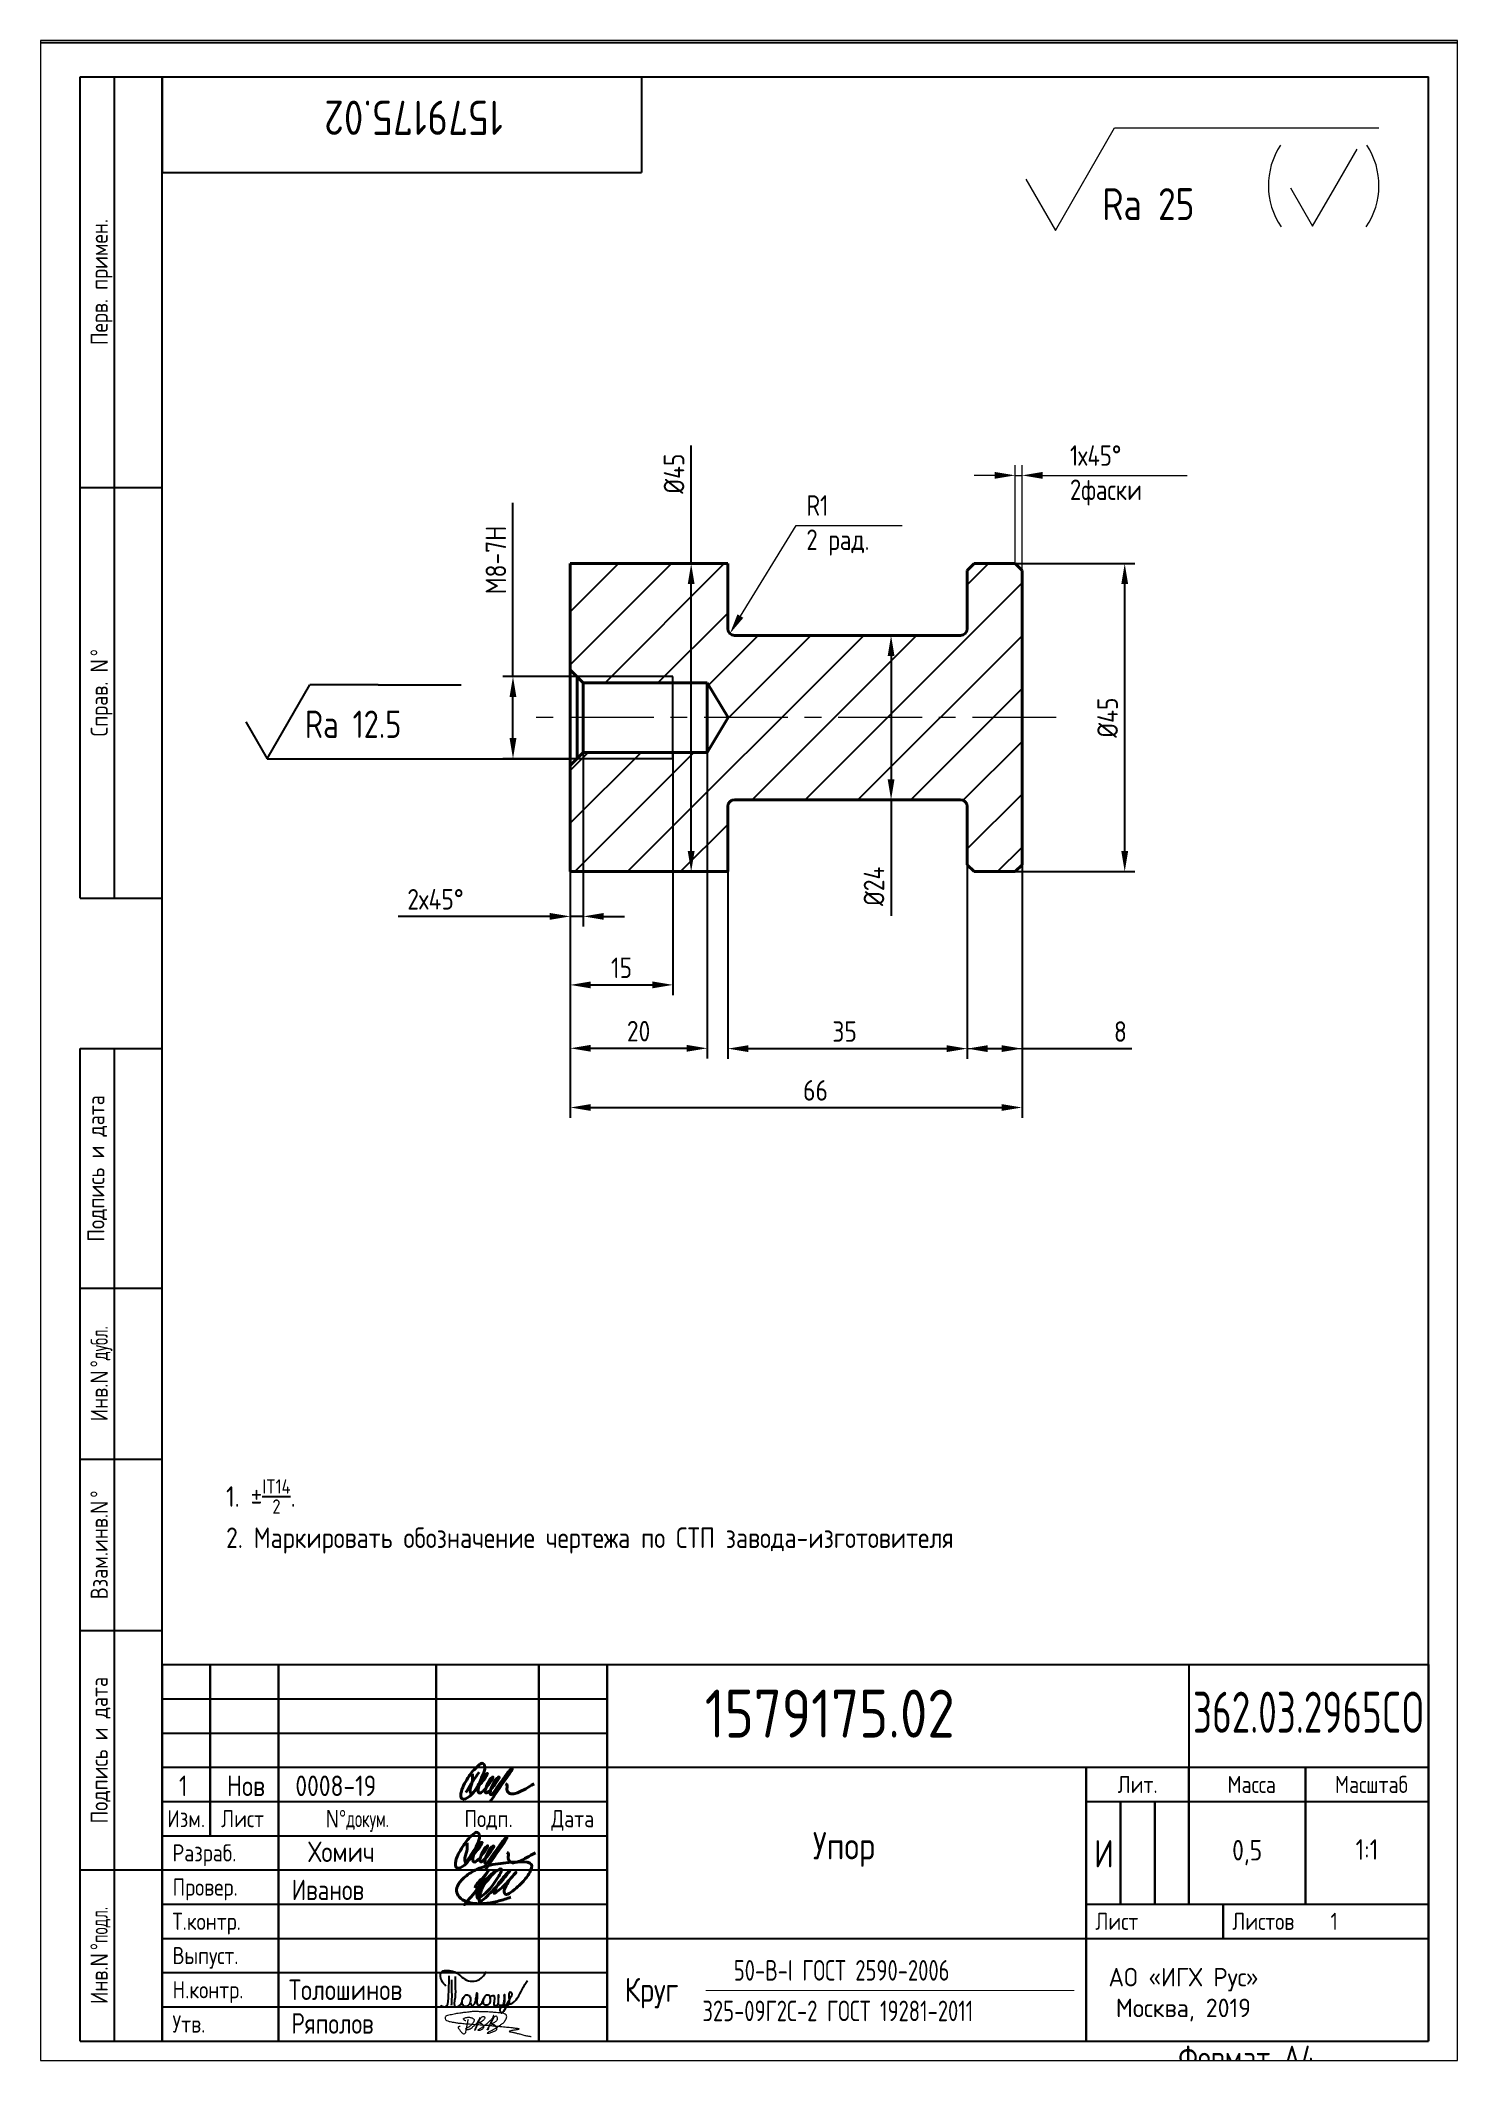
# Paper-space layout '02' of a CAD drawing. Header units: millimetres. Extents: x 0 to 207, y 1 to 296.
# The model-space entities are those that its viewports show. They can reach past a viewport. Long polylines and large blocks are cut down to what shows.
import ezdxf
from ezdxf.enums import TextEntityAlignment as Align

# ---------------------------------------------------------------- set-up
doc = ezdxf.new("R2010")
doc.units = ezdxf.units.MM
doc.header["$LTSCALE"] = 32.67
doc.header["$PDMODE"] = 3
doc.header["$PDSIZE"] = 0.3125
doc.linetypes.add('CENTER', pattern=[0.6, 0.375, -0.075, 0.075, -0.075])
doc.linetypes.add('Сплошная', pattern=[0])
doc.layers.get('0').update_dxf_attribs({"color": 6, "linetype": 'CONTINUOUS', "lineweight": 25})
doc.layers.get('Defpoints').update_dxf_attribs({"linetype": 'CONTINUOUS', "lineweight": 18})
for name, color, linetype, lineweight in [('12_SURFACE_FINISH', 7, 'CONTINUOUS', 18), ('3_ALL_AXES', 7, 'CONTINUOUS', 18), ('9_ALL_NOTES', 3, 'CONTINUOUS', 25), ('Cont', 6, 'CONTINUOUS', 18), ('Text', 3, 'CONTINUOUS', 18), ('Основной', 170, 'CONTINUOUS', 40), ('Основные', 5, 'CONTINUOUS', 40)]:
    doc.layers.add(name, color=color, linetype=linetype, lineweight=lineweight)
doc.layers.add('Con', color=6, linetype='CONTINUOUS')
doc.styles.get("Standard").update_dxf_attribs({"font": ''})
doc.styles.add('Style1', font='romans.shx', dxfattribs={"width": 0.8})
doc.styles.get('STANDARD').set_extended_font_data('GostAproe')
doc.dimstyles.new('LIN1', dxfattribs={"dimtxt": 3, "dimasz": 3, "dimexe": 1.5, "dimexo": 0, "dimgap": 1, "dimtad": 1, "dimdec": 0, "dimzin": 12, "dimdsep": 46, "dimtxsty": 'Style1', "dimcen": 0, "dimclrt": 3, "dimadec": 0, "dimazin": 0, "dimtfac": 1, "dimtdec": 0, "dimtmove": 0, "dimatfit": 3, "dimfxl": 1, "dimtolj": 1, "dimtzin": 12, "dimarcsym": 0})

psp = doc.layouts.new('02')

# ---------------------------------------------------------------- texts
at = {"layer": 'Con', "style": 'Style1', "width": 0.493224}
psp.add_text('362.03.2965CO', height=6, dxfattribs=at).set_placement((168.04, 48.44), (201.86, 48.44), align=Align.FIT)
at = {"layer": 'Text', "style": 'Style1', "width": 0.8}
psp.add_text('Хомич', height=3, dxfattribs=at).set_placement((38.78, 29.55))
at = {"layer": 'Text', "char_height": 3, "attachment_point": 1, "style": 'Style1'}
for s, width, insert in [('1', 3, (19.9, 42.19)), ('Нов', 3, (26.9, 42.19)), ('0008-19', 1.5463, (36.9, 42.19))]:
    psp.add_mtext_dynamic_manual_height_columns(s, width=width, gutter_width=1, heights=[0], dxfattribs=dict(at, insert=insert))

msp = doc.modelspace()

# ---------------------------------------------------------------- texts
at = {"color": 2, "linetype": 'Continuous'}
msp.add_text('Ra 12.5', height=4, dxfattribs=at).set_placement((1104.202, 195.396))
at = {"linetype": 'Сплошная', "style": 'Style1', "width": 0.7}
for s, p in [('   50-В-I ГОСТ 2590-2006 ', (1162.691, 13.838)), ('325-09Г2С-2 ГОСТ 19281-2011', (1162.284, 7.912))]:
    msp.add_text(s, height=3, dxfattribs=at).set_placement(p)
at = {"linetype": 'Continuous', "attachment_point": 5, "style": 'Style1'}
for s, insert, char_height, width, rotation in [('1579175.02 ', (1120.094, 286.002), 5, 69.88, 180), ('Подпись и дата', (1073.869, 132.5), 2.5, 34.88, 90)]:
    msp.add_mtext(s, dxfattribs=dict(at, insert=insert, char_height=char_height, width=width, rotation=rotation))
at = {"linetype": 'Continuous', "char_height": 2.5, "width": 32.84505, "attachment_point": 2, "rotation": 90, "line_spacing_factor": 0.9, "style": 'Style1'}
for s, insert in [('Перв. примен.', (1072.911, 262)), ('Справ. \\fgdt;{\\fgdt;N}{\\ftxt.shx;\\W0.166667;\\H2.500000; }{\\fgdt;~}', (1072.911, 202)), ('Инв.\\fgdt;{\\fgdt;N}{\\ftxt.shx;\\W0.166667;\\H2.500000; }{\\fgdt;~}\\fGost_A_proe;дубл.', (1072.911, 102.5)), ('Взам.инв.\\fgdt;{\\fgdt;N}{\\ftxt.shx;\\W0.166667;\\H2.500000; }{\\fgdt;~}', (1072.911, 77.5)), ('Подпись и дата', (1072.911, 47.5)), ('Инв.\\fgdt;{\\fgdt;N}{\\ftxt.shx;\\W0.166667;\\H2.500000; }{\\fgdt;~}\\fGost_A_proe;подл.', (1072.911, 17.5))]:
    msp.add_mtext(s, dxfattribs=dict(at, insert=insert))
at = {"linetype": 'Continuous', "line_spacing_factor": 0.9, "style": 'Style1'}
for s, insert, char_height, width, attachment_point in [('1579175.02 ', (1180.878, 56.348), 7, 62.125, 2), ('Лит.', (1225.869, 43.75), 2.5, 11.81641, 2), (' Масса ', (1241.869, 43.75), 2.5, 19.62891, 2), (' Масштаб ', (1259.369, 43.75), 2.5, 27.48047, 2), ('Изм.', (1086.869, 38.75), 2.5, 10.58594, 2), (' Лист ', (1094.44, 38.75), 2.5, 12.2869, 2), ('{\\fgdt;N}{\\fgdt;~}\\fGost_A_proe;докум.', (1111.869, 38.75), 2.5, 25.67708, 2), (' Подп. ', (1130.382, 38.75), 2.5, 17.53906, 2), (' Дата ', (1142.674, 38.75), 2.5, 17.5, 2), ('Упор', (1182.953, 35.543), 4, 18.84375, 2), ('Разраб. ', (1084.869, 33.75), 2.5, 20.91797, 1), ('И', (1220.944, 34.383), 4, 3.84802, 2), ('0,5', (1241.869, 34.394), 3, 17, 2), ('1:1', (1259.369, 34.5), 3, 9.21875, 2), ('Провер. ', (1084.869, 28.75), 2.5, 21.09375, 1), ('Т.контр.', (1084.869, 23.75), 2.5, 21.48438, 1), (' Лист', (1218.369, 23.75), 2.5, 10.025, 1), (' Листов    1', (1238.369, 23.75), 2.5, 22.69167, 1), ('Выпуст.', (1084.869, 18.75), 2.5, 20.39062, 1), ('Н.контр.', (1084.869, 13.75), 2.5, 21.48438, 1), ('Круг', (1150.934, 14.25), 3.5, 8.835, 1), ('Утв.    ', (1084.869, 8.75), 2.5, 20.05859, 1), ('Формат А4', (1231.798, 4.325), 3.5, 31.17284, 1)]:
    msp.add_mtext(s, dxfattribs=dict(at, insert=insert, char_height=char_height, width=width, attachment_point=attachment_point))
at = {"layer": '12_SURFACE_FINISH', "color": 2, "linetype": 'Continuous'}
msp.add_text('Ra 25', height=4.6667, dxfattribs=at).set_placement((1220.705, 271.047))
at = {"layer": '9_ALL_NOTES', "linetype": 'Continuous', "insert": (1092.702, 87.084), "char_height": 3, "width": 140.01562, "attachment_point": 1, "line_spacing_factor": 1.2, "style": 'Style1'}
msp.add_mtext('\\A1;1. %%P{\\H0.7x;\\SIT14/2;}.\\P2. Маркировать обозначение чертежа по СТП завода-изготовителя', dxfattribs=at)
at = {"layer": 'Text', "style": 'Style1'}
for s, width, p in [('Иванов', 0.77, (1102.284, 25.595)), ('Толошинов', 0.8, (1101.865, 10.998)), ('Ряполов', 0.77, (1102.226, 6.076))]:
    msp.add_text(s, height=3, dxfattribs=dict(at, width=width)).set_placement(p)
at = {"layer": 'Text', "color": 3, "linetype": 'Сплошная', "insert": (1215.976, 233.752), "char_height": 3, "attachment_point": 4, "style": 'Style1'}
msp.add_mtext('\\A1;{\\fGostAproe|b0|i0|c204|p34;\\W1;\\C256;1х45°\\P2фаски}', dxfattribs=at)
at = {"layer": 'Text', "color": 2, "linetype": 'Сплошная', "insert": (1177.476, 226.444), "char_height": 3, "attachment_point": 4}
msp.add_mtext('R1\\P2 рад.', dxfattribs=at)
at = {"layer": 'Text', "insert": (1232.556, 11.784), "char_height": 2.7, "width": 28.43311, "attachment_point": 5, "style": 'Style1'}
msp.add_mtext('{\\W0.9;АО }«{\\W0.9;ИГХ\\~Рус}»{\\W0.9;\\PМосква, 2019}', dxfattribs=at)

# ---------------------------------------------------------------- blocks, each defined once
blk = doc.blocks.new('A$C4F4A4F5D')
at = {"layer": 'Основные', "lineweight": 25}
for points, knots in [([(0.76, 2.84), (0.53, 3.07), (0.02, 3.58), (-0.25, 5.26), (1.65, 5.12), (2.72, 4.57), (3.71, 3.46), (5.71, 3.44), (6.39, 4.52), (6.67, 4.97)], [0, 0, 0, 0, 0.995549, 2.196439, 3.853213, 4.970011, 6.02292, 8.170898, 9.705386, 9.705386, 9.705386, 9.705386]), ([(1.19, 4.34), (1.17, 3.4), (1.13, 2.06), (0.98, -0.44), (0.2, -0.16), (0.03, -0.03), (0, 0)], [0, 0, 0, 0, 3.274293, 4.654149, 5.171803, 5.30168, 5.30168, 5.30168, 5.30168]), ([(1.58, 3.74), (1.58, 3.25), (1.58, 2.32), (1.61, 1.07), (1.55, 0.31), (1.53, 0)], [0, 0, 0, 0, 1.453969, 2.804084, 3.740223, 3.740223, 3.740223, 3.740223]), ([(2.1, 4.21), (2.1, 3.72), (2.08, 2.67), (2.22, 1.45), (1.71, -0.56), (3.23, 0.14), (3.06, 1.09), (3.85, 1.74), (4.43, 1.17), (4.31, 0.54), (4.11, -0.15), (3.33, -0.21), (3.11, 0.28), (3.13, 0.53), (3.14, 0.66)], [0, 0, 0, 0, 1.402041, 3.063923, 4.415037, 5.298701, 6.374637, 7.087927, 7.603499, 8.330482, 8.911132, 9.613125, 9.996533, 10.366919, 10.366919, 10.366919, 10.366919]), ([(7.18, 1.27), (7.27, 1.3), (7.44, 1.37), (7.78, 1.56), (7.87, 1.06), (7.83, 0.71), (7.66, -0.05), (8.07, 0.01), (8.43, 0.12), (8.39, 0.68), (8.46, 1.9), (8.39, 0.94), (8.43, 0.6), (8.37, 0.05), (8.74, 0.07), (9.11, -0.03), (9.26, 0.49), (9.33, 0.95), (9.27, 1.34), (9.32, 1.77), (9.28, 0.91), (9.34, 0.6), (9.2, 0.14), (9.65, -0.01), (9.83, 0.61), (10.14, 1.03), (10.6, 1.72), (9.95, 2.11), (9.91, 1.23), (10.07, 0.69), (9.92, 0), (9.35, -0.37), (8.95, -1.56), (8.34, 0.07), (10.28, -0.02), (11.26, 1.1), (11.82, 2.15), (12.24, 3.04), (12.52, 3.46), (12.65, 3.65)], [0, 0, 0, 0, 0.305783, 0.619019, 0.796582, 1.5526, 2.082394, 2.34716, 2.5822, 3.136594, 4.040413, 4.363654, 5.267311, 5.441668, 5.78494, 6.114287, 6.466434, 7.104395, 7.620812, 7.679251, 8.272982, 8.692439, 9.1059, 9.338721, 9.784511, 10.568279, 11.297869, 11.566962, 12.285888, 12.851793, 13.545205, 14.102749, 15.055561, 15.671649, 17.422398, 18.699613, 20.16544, 20.963871, 21.66672, 21.66672, 21.66672, 21.66672]), ([(4.28, 0.44), (4.31, 0.37), (4.37, 0.25), (4.41, 0.06), (4.62, -0.05), (5, 0.18), (5.14, 0.84), (5.2, 1.3), (5.31, 2.06), (5.31, 1.17), (5.3, 0.78), (5.2, 0.26), (5.58, -0.01), (5.91, 0.16), (6.08, 0.5), (6.26, 0.9), (6.43, 1.31), (6.72, 1.59), (7.17, 1.58), (7.18, 1.05), (7.31, 0.57), (6.99, 0.02), (6.34, -0.02), (6.17, 0.51), (6.24, 0.79), (6.27, 0.92)], [0, 0, 0, 0, 0.247339, 0.413433, 0.559308, 0.874045, 1.558567, 2.392422, 2.645523, 3.22433, 3.719885, 4.231527, 4.573657, 4.879974, 5.190145, 5.704595, 6.19318, 6.529505, 6.863422, 7.269696, 7.83948, 8.395909, 8.926487, 9.378613, 9.791445, 9.791445, 9.791445, 9.791445])]:
    blk.add_open_spline(points, degree=3, knots=knots, dxfattribs=at)
blk = doc.blocks.new('SHTAMP_BL0', base_point=(496.5, 32.5))
at = {"color": 7, "linetype": 'Continuous'}
for p, q in [((404, 60), (589, 60)), ((404, 5), (404, 60)), ((411, 35), (411, 60)), ((421, 5), (421, 60)), ((444, 5), (444, 60)), ((459, 5), (459, 60)), ((469, 5), (469, 60)), ((589, 5), (589, 60)), ((469, 45), (589, 45)), ((539, 5), (539, 45)), ((554, 25), (554, 45)), ((571, 25), (571, 45)), ((404, 40), (469, 40)), ((539, 40), (589, 40)), ((544, 25), (544, 40)), ((549, 25), (549, 40)), ((404, 35), (469, 35)), ((539, 25), (589, 25)), ((559, 20), (559, 25)), ((469, 20), (589, 20)), ((404, 5), (589, 5))]:
    blk.add_line(p, q, dxfattribs=at)
blk = doc.blocks.new('A$C63F45750')
at = {"layer": 'Text'}
for points, knots in [([(3.17, 2.37), (3.12, 2.38), (3.04, 2.41), (2.94, 2.5), (2.85, 2.57), (2.79, 2.69), (2.87, 2.77), (2.99, 2.84), (3.16, 2.89), (3.36, 2.93), (3.6, 2.95), (3.82, 2.92), (4.05, 2.87), (4.25, 2.78), (4.45, 2.63), (4.46, 2.42), (4.38, 2.26), (4.28, 2.1), (4.17, 1.94), (4.03, 1.78), (3.89, 1.62), (3.75, 1.52), (3.63, 1.43), (3.49, 1.36), (3.35, 1.3), (3.24, 1.25), (3.16, 1.21), (3.12, 1.15), (3.19, 1.1), (3.27, 1.09), (3.4, 1.07), (3.55, 1.07), (3.72, 1.12), (3.92, 1.19), (4.1, 1.34), (4.26, 1.51), (4.44, 1.65), (4.59, 1.81), (4.74, 1.93), (4.84, 2.04), (4.93, 2.14), (5.07, 2.29), (5.19, 2.53), (5.28, 2.68), (5.35, 2.96), (5.23, 2.66), (5.2, 2.44), (5.04, 2.09), (4.95, 1.81), (4.86, 1.57), (4.75, 1.31), (4.67, 1.12), (4.46, 0.78), (4.62, 1.17), (4.71, 1.45), (4.88, 1.74), (5.01, 2), (5.08, 2.19), (5.19, 2.4), (5.32, 2.58), (5.4, 2.75), (5.52, 2.89), (5.65, 3.04), (5.85, 3.1), (6.02, 3.03), (6.08, 2.87), (6.03, 2.7), (5.9, 2.51), (5.7, 2.37), (5.55, 2.23), (5.4, 2.17), (5.31, 2.12), (5.12, 2.09), (5.35, 2.07), (5.48, 2), (5.64, 1.93), (5.75, 1.8), (5.85, 1.67), (5.89, 1.54), (5.89, 1.37), (5.8, 1.2), (5.63, 1.06), (5.41, 0.94), (5.23, 0.86), (5.02, 0.92), (5.13, 1.1), (5.28, 1.16), (5.44, 1.27), (5.61, 1.36), (5.74, 1.46), (5.86, 1.53), (5.95, 1.61), (6.05, 1.69), (6.15, 1.77), (6.28, 1.87), (6.46, 2.02), (6.65, 2.19), (6.83, 2.37), (6.98, 2.49), (7.11, 2.61), (7.2, 2.74), (7.32, 2.84), (7.42, 2.97), (7.48, 3.08), (7.48, 3.27), (7.34, 3.08), (7.28, 2.94), (7.18, 2.69), (7.1, 2.46), (7, 2.22), (6.93, 1.98), (6.83, 1.78), (6.73, 1.55), (6.67, 1.34), (6.6, 1.14), (6.56, 1.03), (6.39, 0.99), (6.62, 1.33), (6.75, 1.54), (6.93, 1.87), (7.05, 2.08), (7.18, 2.32), (7.33, 2.6), (7.47, 2.89), (7.6, 3.07), (7.79, 3.18), (7.95, 3.01), (8, 2.81), (7.99, 2.62), (7.94, 2.46), (7.83, 2.33), (7.69, 2.22), (7.53, 2.11), (7.37, 2.03), (7.21, 1.99), (7.11, 1.97), (6.89, 1.98), (7.07, 1.94), (7.15, 1.9), (7.27, 1.88), (7.39, 1.84), (7.52, 1.81), (7.62, 1.72), (7.7, 1.62), (7.78, 1.51), (7.83, 1.39), (7.87, 1.26), (7.88, 1.13), (7.86, 0.99), (7.75, 0.88), (7.6, 0.77), (7.4, 0.73), (7.19, 0.66), (6.97, 0.55), (6.71, 0.48), (6.57, 0.44), (6.42, 0.42), (6.52, 0.58), (6.61, 0.64), (6.81, 0.78), (7.06, 0.89), (7.33, 1.04), (7.55, 1.16), (7.7, 1.24), (7.84, 1.32), (7.99, 1.43), (8.21, 1.58), (8.48, 1.76), (8.74, 1.95), (8.97, 2.12), (9.1, 2.29), (9.23, 2.44), (9.3, 2.6), (9.37, 2.74), (9.42, 2.92), (9.45, 3.13), (9.21, 3.48), (8.67, 3.59), (8.09, 3.63), (7.57, 3.66), (7.06, 3.74), (6.57, 3.75), (6.09, 3.74), (5.67, 3.78), (5.28, 3.78), (4.96, 3.81), (4.65, 3.83), (4.31, 3.82), (3.97, 3.79), (3.61, 3.74), (3.22, 3.67), (2.86, 3.66), (2.53, 3.61), (2.18, 3.52), (1.78, 3.54), (1.38, 3.37), (0.96, 3.35), (0.58, 3.24), (0.25, 3.19), (0.03, 3.06), (-0.03, 2.83), (0.02, 2.6), (0.26, 2.38), (0.59, 2.33), (1, 2.2), (1.48, 2.15), (1.93, 2.05), (2.35, 2.02), (2.72, 2.01), (3.11, 1.94), (3.68, 1.94), (4.25, 1.83), (4.91, 1.87), (5.53, 1.76), (6.13, 1.72), (6.73, 1.71), (7.32, 1.62), (7.99, 1.55), (8.64, 1.54), (9.16, 1.46), (9.61, 1.42), (10.03, 1.4), (10.41, 1.32), (10.73, 1.29), (11.01, 1.24), (11.18, 1.23), (11.42, 1.14), (11.18, 1.06), (11.01, 1.03), (10.71, 0.98), (10.37, 0.92), (10.1, 0.91), (9.65, 0.75), (10.22, 0.67), (10.54, 0.59), (11.08, 0.47), (11.61, 0.35), (12.17, 0.15), (12.64, 0.08), (12.98, 0.03), (13.11, 0.01), (13.18, 0)], [0, 0, 0, 0, 0.153866, 0.270441, 0.388867, 0.510533, 0.592156, 0.71333, 0.90842, 1.11344, 1.349254, 1.61246, 1.782219, 2.047249, 2.291879, 2.451528, 2.651081, 2.806158, 3.017979, 3.227348, 3.462381, 3.633009, 3.75766, 3.920516, 4.080796, 4.214529, 4.291786, 4.349969, 4.397594, 4.50822, 4.594826, 4.799244, 4.954392, 5.128468, 5.437537, 5.632649, 5.842485, 6.094987, 6.293219, 6.410959, 6.551192, 6.687808, 7.022147, 7.294342, 7.425356, 7.52079, 7.946481, 8.313051, 8.59833, 8.833695, 9.090496, 9.427695, 9.601191, 9.883219, 10.093306, 10.673943, 10.798776, 10.974628, 11.287247, 11.486184, 11.648652, 11.848902, 12.027194, 12.25348, 12.40059, 12.537783, 12.716293, 12.91523, 13.208551, 13.438489, 13.549668, 13.67779, 13.77127, 13.930001, 14.029091, 14.272112, 14.434836, 14.547084, 14.739051, 14.830983, 15.061241, 15.268922, 15.500489, 15.788979, 15.879568, 16.024283, 16.221854, 16.418714, 16.593102, 16.783247, 16.91018, 17.018213, 17.135263, 17.278205, 17.430482, 17.620087, 17.979626, 18.191789, 18.388716, 18.565718, 18.714854, 18.857929, 19.039974, 19.171375, 19.283034, 19.400085, 19.618058, 19.882245, 20.150781, 20.377854, 20.649532, 20.89723, 21.042543, 21.40016, 21.557817, 21.667145, 21.752781, 21.926256, 22.412297, 22.813145, 22.961412, 23.171289, 23.607257, 23.940428, 24.110007, 24.291214, 24.48084, 24.697609, 24.904078, 25.034245, 25.218018, 25.407651, 25.573473, 25.787447, 25.930292, 26.051316, 26.18846, 26.285312, 26.406799, 26.52425, 26.630463, 26.793722, 26.898606, 27.029313, 27.171012, 27.314101, 27.419918, 27.580557, 27.709367, 27.829268, 28.024364, 28.266961, 28.41242, 28.705761, 28.989137, 29.187748, 29.233768, 29.332802, 29.529535, 29.667094, 30.039923, 30.332117, 30.61061, 30.769982, 30.856778, 31.109923, 31.313488, 31.656425, 32.066331, 32.296628, 32.49714, 32.710276, 32.891468, 33.014834, 33.177747, 33.444503, 33.618009, 34.409008, 34.914636, 35.419802, 35.95397, 36.458179, 36.88069, 37.388403, 37.738353, 38.034261, 38.353468, 38.693154, 39.037638, 39.391136, 39.787481, 40.203773, 40.488977, 40.784975, 41.26625, 41.668005, 42.070065, 42.499388, 42.869834, 43.079573, 43.213439, 43.554591, 43.717296, 44.153724, 44.506336, 45.019111, 45.587859, 45.90191, 46.270392, 46.703958, 47.093115, 47.952647, 48.44014, 49.079253, 49.808223, 50.268654, 50.851051, 51.604831, 52.298429, 52.776925, 53.1907, 53.661988, 54.042386, 54.348524, 54.616841, 54.853814, 54.983777, 55.126096, 55.333328, 55.613101, 56.008732, 56.315809, 56.59982, 56.87931, 57.399251, 57.889617, 58.432507, 59.066698, 59.660314, 59.862668, 60.07277, 60.07277, 60.07277, 60.07277]), ([(2.31, 1.53), (2.26, 1.52), (2.17, 1.51), (2.06, 1.48), (1.93, 1.38), (2.07, 1.25), (2.14, 1.11), (2.26, 0.93), (2.39, 0.72), (2.57, 0.54), (2.71, 0.44), (2.86, 0.4), (3.02, 0.43), (3.14, 0.54), (3.21, 0.79), (3.25, 1.07), (3.31, 1.4), (3.35, 1.67), (3.38, 1.92), (3.47, 2.19), (3.5, 2.43), (3.54, 2.59), (3.56, 2.64)], [0, 0, 0, 0, 0.15847, 0.269731, 0.363591, 0.555514, 0.688037, 0.848606, 1.204359, 1.433632, 1.58673, 1.729549, 1.880686, 2.057874, 2.19169, 2.63505, 2.928153, 3.184121, 3.441863, 3.696117, 4.025873, 4.178055, 4.178055, 4.178055, 4.178055])]:
    blk.add_open_spline(points, degree=3, knots=knots, dxfattribs=at)
blk = doc.blocks.new('*D77')
at = {"layer": 'Defpoints', "color": 0, "linetype": 'Сплошная', "transparency": 16777216}
for p in [(1207.98, 220.86), (1223.98, 220.86), (1207.98, 175.86)]:
    blk.add_point(p, dxfattribs=at)
at = {"layer": 'Text', "color": 0, "linetype": 'Сплошная', "lineweight": -2, "transparency": 16777216}
for p, q in [((1207.98, 220.86), (1225.48, 220.86)), ((1223.98, 178.86), (1223.98, 217.86)), ((1207.98, 175.86), (1225.48, 175.86))]:
    blk.add_line(p, q, dxfattribs=at)
at = {"layer": 'Text', "color": 0, "linetype": 'Сплошная', "transparency": 16777216}
for points in [[(1223.48, 217.86), (1224.48, 217.86), (1223.98, 220.86)], [(1223.48, 178.86), (1224.48, 178.86), (1223.98, 175.86)]]:
    blk.add_solid(points, dxfattribs=at)
at = {"layer": 'Text', "color": 3, "linetype": 'Сплошная', "transparency": 16777216, "insert": (1219.98, 198.36), "char_height": 3, "attachment_point": 2, "rotation": 90, "style": 'Style1'}
blk.add_mtext('\\A1;%%C45', dxfattribs=at)
blk = doc.blocks.new('*D78')
at = {"layer": 'Defpoints', "color": 0, "linetype": 'Сплошная', "transparency": 16777216}
for p in [(1199.98, 210.36), (1189.85, 186.36), (1199.98, 186.36)]:
    blk.add_point(p, dxfattribs=at)
at = {"layer": 'Text', "color": 0, "linetype": 'Сплошная', "lineweight": -2, "transparency": 16777216}
for p, q in [((1199.98, 210.36), (1188.35, 210.36)), ((1189.85, 207.36), (1189.85, 189.36)), ((1199.98, 186.36), (1188.35, 186.36)), ((1189.85, 186.36), (1189.85, 169.41))]:
    blk.add_line(p, q, dxfattribs=at)
at = {"layer": 'Text', "color": 0, "linetype": 'Сплошная', "transparency": 16777216}
for points in [[(1189.35, 207.36), (1190.35, 207.36), (1189.85, 210.36)], [(1189.35, 189.36), (1190.35, 189.36), (1189.85, 186.36)]]:
    blk.add_solid(points, dxfattribs=at)
at = {"layer": 'Text', "color": 3, "linetype": 'Сплошная', "transparency": 16777216, "insert": (1185.85, 176.59), "char_height": 3, "attachment_point": 3, "rotation": 90, "style": 'Style1'}
blk.add_mtext('\\A1;%%C24', dxfattribs=at)
blk = doc.blocks.new('*D79')
at = {"layer": 'Defpoints', "color": 0, "linetype": 'Сплошная', "transparency": 16777216}
for p in [(1200.98, 176.86), (1208.98, 176.86), (1208.98, 150)]:
    blk.add_point(p, dxfattribs=at)
at = {"layer": 'Text', "color": 0, "linetype": 'Сплошная', "lineweight": -2, "transparency": 16777216}
for p, q in [((1200.98, 176.86), (1200.98, 148.5)), ((1208.98, 176.86), (1208.98, 148.5)), ((1203.98, 150), (1205.98, 150)), ((1208.98, 150), (1225.01, 150))]:
    blk.add_line(p, q, dxfattribs=at)
at = {"layer": 'Text', "color": 0, "linetype": 'Сплошная', "transparency": 16777216}
for points in [[(1203.98, 150.5), (1203.98, 149.5), (1200.98, 150)], [(1205.98, 150.5), (1205.98, 149.5), (1208.98, 150)]]:
    blk.add_solid(points, dxfattribs=at)
at = {"layer": 'Text', "color": 3, "linetype": 'Сплошная', "transparency": 16777216, "insert": (1222.41, 154), "char_height": 3, "attachment_point": 1, "style": 'Style1'}
blk.add_mtext('\\A1;8', dxfattribs=at)
blk = doc.blocks.new('*D80')
at = {"layer": 'Defpoints', "color": 0, "linetype": 'Сплошная', "transparency": 16777216}
for p in [(1165.98, 175.86), (1200.98, 176.86), (1200.98, 150)]:
    blk.add_point(p, dxfattribs=at)
at = {"layer": 'Text', "color": 0, "linetype": 'Сплошная', "lineweight": -2, "transparency": 16777216}
for p, q in [((1165.98, 175.86), (1165.98, 148.5)), ((1200.98, 176.86), (1200.98, 148.5)), ((1168.98, 150), (1197.98, 150))]:
    blk.add_line(p, q, dxfattribs=at)
at = {"layer": 'Text', "color": 0, "linetype": 'Сплошная', "transparency": 16777216}
for points in [[(1168.98, 150.5), (1168.98, 149.5), (1165.98, 150)], [(1197.98, 150.5), (1197.98, 149.5), (1200.98, 150)]]:
    blk.add_solid(points, dxfattribs=at)
at = {"layer": 'Text', "color": 3, "linetype": 'Сплошная', "transparency": 16777216, "insert": (1183.06, 154), "char_height": 3, "attachment_point": 2, "style": 'Style1'}
blk.add_mtext('\\A1;35', dxfattribs=at)
blk = doc.blocks.new('*D81')
at = {"layer": 'Defpoints', "color": 0, "linetype": 'Сплошная', "transparency": 16777216}
for p in [(1142.98, 175.86), (1208.98, 176.86), (1208.98, 141.4)]:
    blk.add_point(p, dxfattribs=at)
at = {"layer": 'Text', "color": 0, "linetype": 'Сплошная', "lineweight": -2, "transparency": 16777216}
for p, q in [((1142.98, 175.86), (1142.98, 139.9)), ((1208.98, 176.86), (1208.98, 139.9)), ((1145.98, 141.4), (1205.98, 141.4))]:
    blk.add_line(p, q, dxfattribs=at)
at = {"layer": 'Text', "color": 0, "linetype": 'Сплошная', "transparency": 16777216}
for points in [[(1145.98, 141.9), (1145.98, 140.9), (1142.98, 141.4)], [(1205.98, 141.9), (1205.98, 140.9), (1208.98, 141.4)]]:
    blk.add_solid(points, dxfattribs=at)
at = {"layer": 'Text', "color": 3, "linetype": 'Сплошная', "transparency": 16777216, "insert": (1178.81, 145.4), "char_height": 3, "attachment_point": 2, "style": 'Style1'}
blk.add_mtext('\\A1;66', dxfattribs=at)
blk = doc.blocks.new('*D82')
at = {"layer": 'Defpoints', "color": 0, "linetype": 'Сплошная', "transparency": 16777216}
for p in [(1142.98, 220.86), (1160.64, 220.86), (1142.98, 175.86)]:
    blk.add_point(p, dxfattribs=at)
at = {"layer": 'Text', "color": 0, "linetype": 'Сплошная', "lineweight": -2, "transparency": 16777216}
for p, q in [((1160.64, 220.86), (1160.64, 238.12)), ((1142.98, 220.86), (1162.14, 220.86)), ((1160.64, 178.86), (1160.64, 217.86)), ((1142.98, 175.86), (1162.14, 175.86))]:
    blk.add_line(p, q, dxfattribs=at)
at = {"layer": 'Text', "color": 0, "linetype": 'Сплошная', "transparency": 16777216}
for points in [[(1160.14, 217.86), (1161.14, 217.86), (1160.64, 220.86)], [(1160.14, 178.86), (1161.14, 178.86), (1160.64, 175.86)]]:
    blk.add_solid(points, dxfattribs=at)
at = {"layer": 'Text', "color": 3, "linetype": 'Сплошная', "transparency": 16777216, "insert": (1156.64, 231.07), "char_height": 3, "attachment_point": 1, "rotation": 90, "style": 'Style1'}
blk.add_mtext('\\A1;%%C45', dxfattribs=at)
blk = doc.blocks.new('*D73')
at = {"layer": 'Defpoints', "color": 0, "linetype": 'Сплошная', "transparency": 16777216}
for p in [(1134.61, 204.36), (1143.98, 204.36), (1143.98, 192.36)]:
    blk.add_point(p, dxfattribs=at)
at = {"layer": 'Text', "color": 0, "linetype": 'Сплошная', "lineweight": -2, "transparency": 16777216}
for p, q in [((1134.61, 204.36), (1134.61, 229.72)), ((1143.98, 204.36), (1133.11, 204.36)), ((1134.61, 195.36), (1134.61, 201.36)), ((1143.98, 192.36), (1133.11, 192.36))]:
    blk.add_line(p, q, dxfattribs=at)
at = {"layer": 'Text', "color": 0, "linetype": 'Сплошная', "transparency": 16777216}
for points in [[(1134.11, 201.36), (1135.11, 201.36), (1134.61, 204.36)], [(1134.11, 195.36), (1135.11, 195.36), (1134.61, 192.36)]]:
    blk.add_solid(points, dxfattribs=at)
at = {"layer": 'Text', "color": 3, "linetype": 'Сплошная', "transparency": 16777216, "insert": (1130.61, 216.38), "char_height": 3, "attachment_point": 1, "rotation": 90, "style": 'Style1'}
blk.add_mtext('\\A1;М8-7Н', dxfattribs=at)
blk = doc.blocks.new('*D74')
at = {"layer": 'Defpoints', "color": 0, "linetype": 'Сплошная', "transparency": 16777216}
for p in [(1144.88, 193.26), (1142.98, 191.36), (1144.88, 169.32)]:
    blk.add_point(p, dxfattribs=at)
at = {"layer": 'Text', "color": 0, "linetype": 'Сплошная', "lineweight": -2, "transparency": 16777216}
for p, q in [((1144.88, 193.26), (1144.88, 167.82)), ((1142.98, 191.36), (1142.98, 167.82)), ((1139.98, 169.32), (1117.83, 169.32)), ((1144.88, 169.32), (1142.98, 169.32)), ((1147.88, 169.32), (1150.88, 169.32))]:
    blk.add_line(p, q, dxfattribs=at)
at = {"layer": 'Text', "color": 0, "linetype": 'Сплошная', "transparency": 16777216}
for points in [[(1139.98, 169.82), (1139.98, 168.82), (1142.98, 169.32)], [(1147.88, 169.82), (1147.88, 168.82), (1144.88, 169.32)]]:
    blk.add_solid(points, dxfattribs=at)
at = {"layer": 'Text', "color": 3, "linetype": 'Сплошная', "transparency": 16777216, "insert": (1127.4, 173.32), "char_height": 3, "attachment_point": 3, "style": 'Style1'}
blk.add_mtext('\\A1;2х45°', dxfattribs=at)
blk = doc.blocks.new('*D75')
at = {"layer": 'Defpoints', "color": 0, "linetype": 'Сплошная', "transparency": 16777216}
for p in [(1157.98, 193.26), (1142.98, 191.36), (1157.98, 159.31)]:
    blk.add_point(p, dxfattribs=at)
at = {"layer": 'Text', "color": 0, "linetype": 'Сплошная', "lineweight": -2, "transparency": 16777216}
for p, q in [((1157.98, 193.26), (1157.98, 157.81)), ((1142.98, 191.36), (1142.98, 157.81)), ((1145.98, 159.31), (1154.98, 159.31))]:
    blk.add_line(p, q, dxfattribs=at)
at = {"layer": 'Text', "color": 0, "linetype": 'Сплошная', "transparency": 16777216}
for points in [[(1145.98, 159.81), (1145.98, 158.81), (1142.98, 159.31)], [(1154.98, 159.81), (1154.98, 158.81), (1157.98, 159.31)]]:
    blk.add_solid(points, dxfattribs=at)
at = {"layer": 'Text', "color": 3, "linetype": 'Сплошная', "transparency": 16777216, "insert": (1150.47, 163.31), "char_height": 3, "attachment_point": 2, "style": 'Style1'}
blk.add_mtext('\\A1;15', dxfattribs=at)
blk = doc.blocks.new('*D76')
at = {"layer": 'Defpoints', "color": 0, "linetype": 'Сплошная', "transparency": 16777216}
for p in [(1162.98, 193.26), (1142.98, 191.36), (1162.98, 150.05)]:
    blk.add_point(p, dxfattribs=at)
at = {"layer": 'Text', "color": 0, "linetype": 'Сплошная', "lineweight": -2, "transparency": 16777216}
for p, q in [((1162.98, 193.26), (1162.98, 148.55)), ((1142.98, 191.36), (1142.98, 148.55)), ((1145.98, 150.05), (1159.98, 150.05))]:
    blk.add_line(p, q, dxfattribs=at)
at = {"layer": 'Text', "color": 0, "linetype": 'Сплошная', "transparency": 16777216}
for points in [[(1145.98, 150.55), (1145.98, 149.55), (1142.98, 150.05)], [(1159.98, 150.55), (1159.98, 149.55), (1162.98, 150.05)]]:
    blk.add_solid(points, dxfattribs=at)
at = {"layer": 'Text', "color": 3, "linetype": 'Сплошная', "transparency": 16777216, "insert": (1152.96, 154.05), "char_height": 3, "attachment_point": 2, "style": 'Style1'}
blk.add_mtext('\\A1;20', dxfattribs=at)

# ---------------------------------------------------------------- dimensions: what is measured, and where the dimension line sits
at = {"layer": 'Text', "linetype": 'Сплошная'}
for base, p1, p2, angle, text, picture, middle in [((1160.639, 220.857), (1142.976, 175.857), (1142.976, 220.857), 90, '%%C<>', '*D82', (1160.639, 234.095)), ((1134.611, 204.357), (1143.976, 192.357), (1143.976, 204.357), 90, 'М8-7Н', '*D73', (1134.611, 222.547)), ((1223.983, 220.857), (1207.976, 175.857), (1207.976, 220.857), 90, '%%C<>', '*D77', (1223.983, 198.357)), ((1189.85, 186.357), (1199.976, 210.357), (1199.976, 186.357), 270, '%%C<>', '*D78', (1189.85, 173.499))]:
    dim = msp.add_linear_dim(base=base, p1=p1, p2=p2, angle=angle, text=text, dimstyle='LIN1', dxfattribs=at)
    dim.commit()
    dim.dimension.update_dxf_attribs({"geometry": picture, "text_midpoint": middle, "dimtype": 160})
dim = msp.add_linear_dim(base=(1144.876, 169.32), p1=(1142.976, 191.357), p2=(1144.876, 193.257), text='2х45°', dimstyle='LIN1', dxfattribs=at)
dim.commit()
dim.dimension.update_dxf_attribs({"geometry": '*D74', "text_midpoint": (1123.119, 169.32), "dimtype": 160})
for base, p1, p2, picture, middle in [((1157.976, 159.313), (1142.976, 191.357), (1157.976, 193.257), '*D75', (1150.475, 159.313)), ((1162.976, 150.048), (1142.976, 191.357), (1162.976, 193.257), '*D76', (1152.958, 150.048)), ((1208.976, 141.399), (1142.976, 175.857), (1208.976, 176.857), '*D81', (1178.809, 141.399)), ((1200.976, 150.004), (1165.976, 175.857), (1200.976, 176.857), '*D80', (1183.064, 150.004)), ((1208.976, 150.004), (1200.976, 176.857), (1208.976, 176.857), '*D79', (1223.214, 150.004))]:
    dim = msp.add_linear_dim(base=base, p1=p1, p2=p2, dimstyle='LIN1', dxfattribs=at)
    dim.commit()
    dim.dimension.update_dxf_attribs({"geometry": picture, "text_midpoint": middle, "dimtype": 160})

# ---------------------------------------------------------------- hatches: boundary and pattern name
at = {"linetype": 'Continuous'}
h = msp.add_hatch(dxfattribs=at)
h.set_pattern_fill('ANSI31', color=256, style=0, pattern_type=2)
h.set_pattern_definition([(45, (1142.9757, 198.357), (-3.85934, 3.85934), [])])
edge = h.paths.add_edge_path()
edge.add_line((1208.976, 219.857), (1208.976, 176.857))
edge.add_line((1208.976, 176.857), (1207.976, 175.857))
edge.add_line((1201.976, 175.857), (1207.976, 175.857))
edge.add_line((1200.976, 176.857), (1201.976, 175.857))
edge.add_line((1200.976, 185.357), (1200.976, 176.857))
edge.add_arc((1199.976, 185.357), 1, 0, 90)
edge.add_line((1166.976, 186.357), (1199.976, 186.357))
edge.add_arc((1166.976, 185.357), 1, 90, 180)
edge.add_line((1165.976, 185.357), (1165.976, 175.857))
edge.add_line((1142.976, 175.857), (1165.976, 175.857))
edge.add_line((1142.976, 191.357), (1142.976, 175.857))
edge.add_line((1144.876, 193.257), (1142.976, 191.357))
edge.add_line((1162.976, 193.257), (1144.876, 193.257))
edge.add_line((1166.04, 198.357), (1162.976, 193.257))
edge.add_line((1166.04, 198.357), (1162.976, 203.457))
edge.add_line((1162.976, 203.457), (1144.876, 203.457))
edge.add_line((1144.876, 203.457), (1142.976, 205.357))
edge.add_line((1142.976, 220.857), (1142.976, 205.357))
edge.add_line((1142.976, 220.857), (1165.976, 220.857))
edge.add_line((1165.976, 220.857), (1165.976, 211.357))
edge.add_arc((1166.976, 211.357), 1, 180, 270)
edge.add_line((1166.976, 210.357), (1199.976, 210.357))
edge.add_arc((1199.976, 211.357), 1, 270, 360)
edge.add_line((1200.976, 219.857), (1200.976, 211.357))
edge.add_line((1200.976, 219.857), (1201.976, 220.857))
edge.add_line((1201.976, 220.857), (1207.976, 220.857))
edge.add_line((1208.976, 219.857), (1207.976, 220.857))

# ---------------------------------------------------------------- linework, layer by layer
for p, q in [((1063.069, 297), (1273.069, 297)), ((1273.069, 0), (1273.069, 297)), ((1071.369, 172), (1071.369, 292)), ((1071.369, 292), (1083.369, 292)), ((1076.369, 172), (1076.369, 292)), ((1083.367, 292), (1268.369, 292)), ((1083.369, 4.998), (1083.369, 292.006)), ((1083.369, 172), (1083.369, 292)), ((1083.369, 292), (1153.369, 292)), ((1083.369, 292), (1083.369, 278)), ((1153.369, 292), (1153.369, 278)), ((1268.369, 4.999), (1268.369, 292.001)), ((1083.369, 278), (1153.369, 278)), ((1071.369, 232), (1083.369, 232)), ((1071.369, 172), (1083.369, 172)), ((1071.369, 5), (1071.369, 150)), ((1071.369, 150), (1083.369, 150)), ((1076.369, 5), (1076.369, 150)), ((1083.369, 5), (1083.369, 150)), ((1071.369, 115), (1083.369, 115)), ((1071.369, 90), (1083.369, 90)), ((1071.369, 65), (1083.369, 65)), ((1083.369, 60), (1268.369, 60)), ((1083.369, 60), (1083.369, 5)), ((1090.369, 60), (1090.369, 35)), ((1100.369, 60), (1100.369, 5)), ((1123.369, 60), (1123.369, 5)), ((1138.369, 60), (1138.369, 5)), ((1148.369, 60), (1148.369, 5)), ((1233.369, 60), (1233.369, 25)), ((1268.369, 60), (1268.369, 5)), ((1083.369, 55), (1148.369, 55)), ((1083.369, 50), (1148.369, 50)), ((1083.369, 45), (1268.369, 45)), ((1218.369, 45), (1218.369, 5)), ((1250.369, 45), (1250.369, 25)), ((1083.369, 40), (1148.369, 40)), ((1218.369, 40), (1268.369, 40)), ((1223.369, 40), (1223.369, 25)), ((1228.369, 40), (1228.369, 25)), ((1083.369, 35), (1148.369, 35)), ((1071.369, 30), (1083.369, 30)), ((1083.369, 30), (1148.369, 30)), ((1083.369, 25), (1148.369, 25)), ((1218.369, 25), (1268.369, 25)), ((1238.369, 25), (1238.369, 20)), ((1083.369, 20), (1268.369, 20)), ((1083.369, 15), (1148.369, 15)), ((1123.369, 14.584), (1123.399, 14.584)), ((1083.369, 10), (1148.369, 10)), ((1071.369, 5), (1083.369, 5)), ((1083.368, 5), (1268.369, 5)), ((1083.369, 5), (1268.369, 5))]:
    msp.add_line(p, q, dxfattribs=at)
at = {"color": 2, "linetype": 'Continuous'}
for p, q in [((1157.976, 204.357), (1143.976, 204.357)), ((1101.812, 197.736), (1104.929, 203.134)), ((1114.929, 203.134), (1104.929, 203.134)), ((1114.929, 203.134), (1127.025, 203.134)), ((1095.601, 197.736), (1098.706, 192.357)), ((1098.706, 192.357), (1101.812, 197.736)), ((1098.706, 192.357), (1142.976, 192.357)), ((1157.976, 192.357), (1143.976, 192.357))]:
    msp.add_line(p, q, dxfattribs=at)
at = {"color": 7, "linetype": 'Continuous'}
msp.add_line((1157.976, 192.357), (1157.976, 204.357), dxfattribs=at)
at = {"color": 5, "linetype": 'Continuous', "const_width": 0.178}
msp.add_lwpolyline([(1162.736, 12.391), (1216.631, 12.391)], dxfattribs=at)
at = {"layer": '12_SURFACE_FINISH', "color": 2, "linetype": 'Continuous'}
for p, q in [((1213.851, 269.543), (1222.511, 284.543)), ((1222.511, 284.543), (1261.122, 284.543)), ((1254.677, 275.78), (1257.924, 281.405)), ((1209.521, 277.043), (1213.851, 269.543)), ((1248.182, 275.78), (1251.429, 270.155)), ((1251.429, 270.155), (1254.677, 275.78))]:
    msp.add_line(p, q, dxfattribs=at)
for centre, start, end in [((1255.707, 276.105), 146.7128, 214.11158), ((1250.384, 276.105), 325.88842, 33.2872)]:
    msp.add_arc(centre, 10.738, start, end, dxfattribs=at)
at = {"layer": '3_ALL_AXES', "color": 7, "linetype": 'CENTER'}
msp.add_line((1213.976, 198.357), (1137.976, 198.357), dxfattribs=at)
at = {"layer": 'Text', "linetype": 'Сплошная'}
for p, q in [((1204.976, 233.752), (1201.976, 233.752)), ((1207.976, 220.857), (1207.976, 235.252)), ((1207.976, 233.752), (1208.976, 233.752)), ((1208.976, 219.857), (1208.976, 235.252)), ((1211.976, 233.752), (1233.119, 233.752)), ((1167.833, 213.2), (1175.976, 226.444)), ((1175.976, 226.444), (1191.476, 226.444)), ((1200.976, 150.004), (1208.976, 150.004))]:
    msp.add_line(p, q, dxfattribs=at)
for points in [[(1204.976, 234.252), (1204.976, 233.252), (1207.976, 233.752)], [(1211.976, 234.252), (1211.976, 233.252), (1208.976, 233.752)], [(1167.403, 213.456), (1168.262, 212.944), (1166.296, 210.623)]]:
    msp.add_solid(points, dxfattribs=at)
at = {"layer": 'Основной', "linetype": 'Continuous'}
for p, q in [((1142.976, 220.857), (1142.976, 175.857)), ((1142.976, 220.857), (1165.976, 220.857)), ((1165.976, 220.857), (1165.976, 211.357)), ((1200.976, 219.857), (1201.976, 220.857)), ((1200.976, 219.857), (1200.976, 211.357)), ((1201.976, 220.857), (1207.976, 220.857)), ((1208.976, 219.857), (1207.976, 220.857)), ((1208.976, 219.857), (1208.976, 176.857)), ((1166.976, 210.357), (1199.976, 210.357)), ((1144.876, 203.457), (1142.976, 205.357)), ((1143.976, 204.357), (1143.976, 192.357)), ((1144.876, 203.457), (1144.876, 193.257)), ((1162.976, 203.457), (1144.876, 203.457)), ((1162.976, 203.457), (1162.976, 193.257)), ((1166.04, 198.357), (1162.976, 203.457)), ((1166.04, 198.357), (1162.976, 193.257)), ((1144.876, 193.257), (1142.976, 191.357)), ((1162.976, 193.257), (1144.876, 193.257)), ((1166.976, 186.357), (1199.976, 186.357)), ((1165.976, 185.357), (1165.976, 175.857)), ((1200.976, 185.357), (1200.976, 176.857)), ((1142.976, 175.857), (1165.976, 175.857)), ((1200.976, 176.857), (1201.976, 175.857)), ((1201.976, 175.857), (1207.976, 175.857)), ((1208.976, 176.857), (1207.976, 175.857))]:
    msp.add_line(p, q, dxfattribs=at)
for centre, start, end in [((1166.976, 211.357), 180, 270), ((1199.976, 211.357), 270, 0), ((1166.976, 185.357), 90, 180), ((1199.976, 185.357), 0, 90)]:
    msp.add_arc(centre, 1, start, end, dxfattribs=at)

# ---------------------------------------------------------------- block references
at = {"linetype": 'Continuous'}
msp.add_blockref('SHTAMP_BL0', (1175.869, 32.5), dxfattribs=at)
at = {"layer": 'Cont', "xscale": 0.9533463940173366, "yscale": 0.9533463940173366, "zscale": 0.9533463940173366}
msp.add_blockref('A$C63F45750', (1124.701, 5.683), dxfattribs=at)

msp.set_redraw_order([(e.dxf.handle, doc.entitydb.next_handle()) for e in msp.query("TEXT MTEXT ATTDEF DIMENSION ARC_DIMENSION")])  # texts and dimensions are drawn at this point

# ---------------------------------------------------------------- linework, layer by layer
at = {"layer": 'Основные'}
for points, knots in [([(62.77, 42.45), (62.8, 42.02), (62.86, 41.11), (62.32, 40.33), (62.56, 39.39), (63.51, 40.39), (63.83, 41.27), (64.42, 42.59), (64.75, 43.43), (64.21, 44.16), (63.14, 43.26), (62.19, 42.07), (61.26, 40.46), (61.01, 39.31), (61.3, 38.46), (62.47, 39.16), (63.28, 40.17), (64.16, 41.18), (64.72, 41.95), (65.19, 42.84), (64.45, 42.01), (63.96, 41.38), (63.58, 40.65), (63.62, 39.38), (64.61, 40.07), (64.94, 40.71), (65.45, 41.24), (66.04, 42.39), (64.95, 41.24), (64.85, 40.57), (64.58, 39.99), (64.76, 39.53), (65.41, 40.07), (65.82, 40.56), (66.23, 41.18), (66.95, 42.24), (66.15, 41.65), (65.84, 41.13), (65.55, 40.4), (65.34, 39.87), (65.42, 39.11), (66.68, 40.9), (67.25, 41.68), (68.03, 42.8), (69.25, 43.87), (66.53, 40.12), (65.73, 38.9), (65.39, 38.39)], [0, 0, 0, 0, 1.233863, 2.630216, 2.969175, 3.353022, 5.61589, 6.469826, 7.684818, 8.025106, 8.801109, 10.82807, 13.328005, 13.978015, 14.416606, 15.618623, 16.63652, 18.81229, 19.213005, 19.84763, 20.588347, 21.051082, 22.569221, 23.130317, 23.889709, 24.952778, 25.526071, 26.339271, 27.218465, 28.236126, 28.818506, 29.024547, 29.453849, 30.577048, 31.201013, 32.101194, 32.551881, 33.260491, 34.163443, 34.771841, 35.108576, 35.917793, 38.656707, 39.679401, 39.901663, 43.163803, 45.527795, 45.527795, 45.527795, 45.527795]), ([(63.75, 42.69), (63.36, 42.13), (62.68, 41.16), (62.06, 40.14), (61.79, 39.7)], [0, 0, 0, 0, 2.031575, 3.572565, 3.572565, 3.572565, 3.572565]), ([(67.59, 40.99), (67.67, 40.96), (67.9, 40.87), (67.8, 40.37), (67.8, 39.89), (68.3, 39.43), (69.7, 39.67), (70.75, 40.42), (71.67, 40.91), (71.8, 40.98)], [0, 0, 0, 0, 0.226628, 0.675235, 1.232034, 1.698806, 2.464526, 5.172147, 5.599165, 5.599165, 5.599165, 5.599165]), ([(61.99, 32.38), (62.02, 31.95), (62.08, 31.05), (61.54, 30.26), (61.78, 29.32), (62.73, 30.32), (63.05, 31.21), (63.64, 32.52), (63.97, 33.37), (63.43, 34.09), (62.36, 33.19), (61.41, 32), (60.48, 30.4), (60.23, 29.24), (60.52, 28.39), (61.69, 29.09), (62.5, 30.11), (63.38, 31.11), (63.94, 31.88), (64.41, 32.77), (63.67, 31.94), (63.18, 31.32), (62.8, 30.58), (62.84, 29.31), (63.83, 30.01), (64.16, 30.64), (64.67, 31.17), (65.26, 32.32), (64.17, 31.17), (64.07, 30.5), (63.8, 29.93), (63.98, 29.47), (64.63, 30), (65.04, 30.49), (65.45, 31.11), (66.17, 32.17), (65.37, 31.58), (65.06, 31.06), (64.77, 30.33), (64.56, 29.81), (64.64, 29.04), (65.9, 30.83), (66.47, 31.61), (67.25, 32.73), (68.47, 33.8), (65.75, 30.05), (64.95, 28.83), (64.61, 28.32)], [0, 0, 0, 0, 1.233863, 2.630216, 2.969175, 3.353022, 5.61589, 6.469826, 7.684818, 8.025106, 8.801109, 10.82807, 13.328005, 13.978015, 14.416606, 15.618623, 16.63652, 18.81229, 19.213005, 19.84763, 20.588347, 21.051082, 22.569221, 23.130317, 23.889709, 24.952778, 25.526071, 26.339271, 27.218465, 28.236126, 28.818506, 29.024547, 29.453849, 30.577048, 31.201013, 32.101194, 32.551881, 33.260491, 34.163443, 34.771841, 35.108576, 35.917793, 38.656707, 39.679401, 39.901663, 43.163803, 45.527795, 45.527795, 45.527795, 45.527795]), ([(63.92, 32.64), (63.53, 32.08), (62.85, 31.11), (62.23, 30.09), (61.97, 29.65)], [0, 0, 0, 0, 2.031575, 3.572565, 3.572565, 3.572565, 3.572565]), ([(65.96, 28.15), (65.47, 27.7), (64.61, 26.92), (63.8, 25.63), (63.31, 24.77), (63.55, 24.13), (64.24, 24.66), (64.85, 25.14), (65.76, 26.17), (66.43, 27.22), (66.89, 27.86), (67.1, 28.65), (66.37, 28.34), (65.81, 27.92), (65.19, 27.08), (64.51, 26.41), (64.15, 25.6), (63.82, 24.81), (63.72, 24.25), (63.76, 23.65), (64.49, 24.14), (65.17, 24.86), (66.47, 26.13), (67.35, 27.07), (68.74, 28.96), (66.73, 26.66), (66.35, 26.17), (65.81, 24.82), (67.18, 25.85), (67.54, 26.26), (69.62, 28.59), (68.17, 27.03), (67.8, 26.22), (67.29, 25.41), (67.6, 24.62), (68.61, 25.26), (69.49, 26), (70.52, 27.05), (71.19, 28.06), (71.78, 29.55), (68.94, 29.6), (66.66, 29.38), (63.68, 28.79), (61.8, 27.55), (60.7, 26.48), (60.33, 25.32), (60.81, 24.26), (61.87, 23.75), (63.19, 23.44), (64.78, 23.46), (66.58, 23.82), (67.78, 24.21), (68.36, 24.4)], [0, 0, 0, 0, 1.9755, 3.453266, 4.599682, 4.791473, 5.145238, 6.497385, 7.664272, 9.094306, 10.114998, 10.459762, 10.811562, 11.792042, 12.959743, 13.767676, 14.660412, 15.605031, 16.245448, 16.572031, 16.925795, 18.146901, 20.185044, 21.789331, 22.951009, 24.626743, 26.592474, 27.035558, 27.450584, 30.017364, 31.457812, 32.594833, 33.885024, 34.80449, 35.192074, 35.984441, 37.373068, 39.207782, 40.066553, 41.248724, 42.851981, 46.196805, 49.405498, 51.42283, 52.958607, 53.90671, 54.859511, 56.175895, 57.248919, 58.950609, 60.891135, 62.727304, 62.727304, 62.727304, 62.727304]), ([(67.77, 30.94), (67.84, 30.91), (68.08, 30.82), (67.98, 30.32), (67.98, 29.84), (68.47, 29.38), (69.88, 29.62), (70.92, 30.37), (71.85, 30.86), (71.97, 30.92)], [0, 0, 0, 0, 0.226628, 0.675235, 1.232034, 1.698806, 2.464526, 5.172147, 5.599165, 5.599165, 5.599165, 5.599165]), ([(63.08, 25.77), (63.24, 26.06), (63.6, 26.72), (64.4, 27.26), (65.66, 29.21), (63.46, 25.6), (62.81, 24.74), (61.01, 22.63), (63.16, 25.25), (64.06, 25.99), (64.57, 26.4)], [0, 0, 0, 0, 0.949687, 2.182955, 3.211934, 5.843898, 8.089363, 9.295303, 11.182264, 13.603818, 13.603818, 13.603818, 13.603818])]:
    psp.add_open_spline(points, degree=3, knots=knots, dxfattribs=at)

# ---------------------------------------------------------------- block references
psp.add_blockref('A$C4F4A4F5D', (58.14, 8.6), dxfattribs=at)

psp.set_redraw_order([(e.dxf.handle, doc.entitydb.next_handle()) for e in psp.query("TEXT MTEXT ATTDEF DIMENSION ARC_DIMENSION")])  # texts and dimensions are drawn at this point

# ---------------------------------------------------------------- viewports
at = {"layer": 'Defpoints'}
psp.add_viewport(center=(103.17, 148.12), size=(207.04, 295.148), view_center_point=(1169.088, 149.728), view_height=295.148, dxfattribs=at)

doc.saveas('drawing.dxf')
